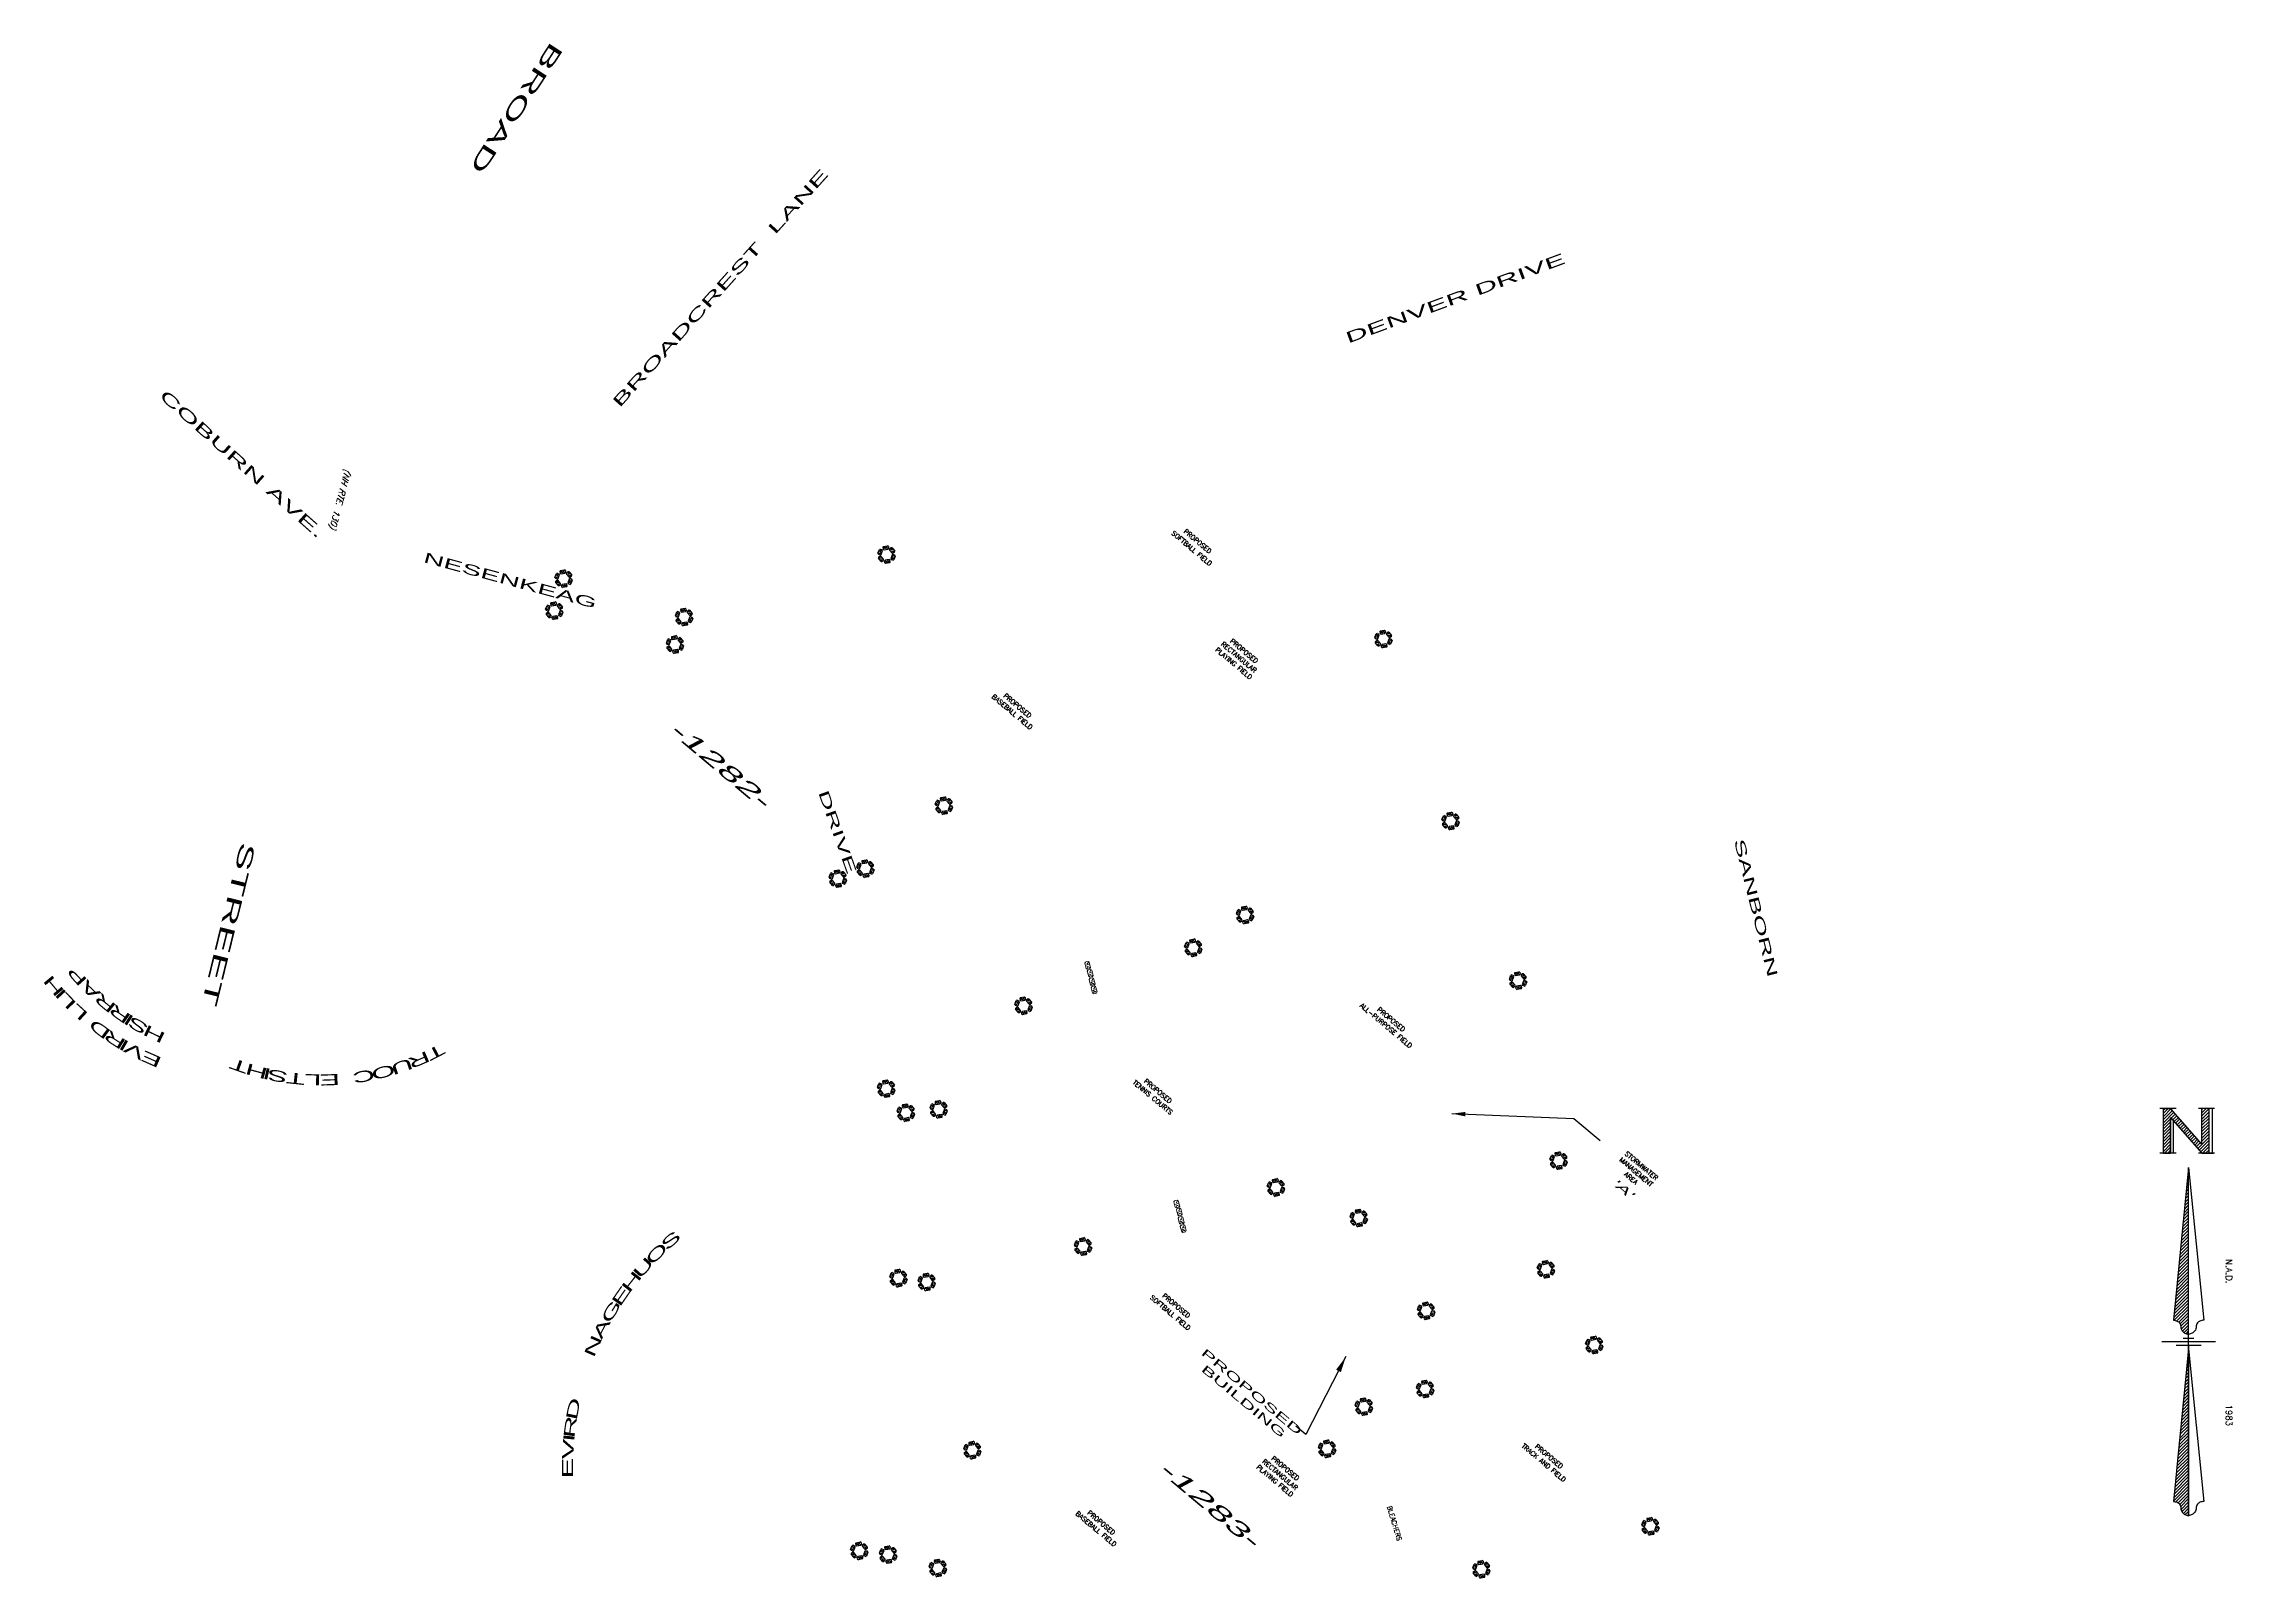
# Model space of a CAD drawing. Header units: feet. Extents: x 1024240 to 1026811, y 90306 to 93949.
# Drawn here: x 1024240 to 1026689, y 92231 to 93949 of the extents above; entities that cross this region are included whole.
import ezdxf
from ezdxf.enums import TextEntityAlignment as Align

# ---------------------------------------------------------------- set-up
doc = ezdxf.new("R2010")
doc.units = ezdxf.units.FT
doc.header["$MEASUREMENT"] = 0
for name, color, linetype in [('BALE', 6, 'Continuous'), ('E7SNT', 3, 'Continuous'), ('P1NAS', 4, 'Continuous'), ('P7BUT', 10, 'Continuous'), ('P7LIT', 3, 'Continuous'), ('P7MST', 10, 'Continuous'), ('P7SFT', 10, 'Continuous')]:
    doc.layers.add(name, color=color, linetype=linetype)
doc.styles.add('100BS', font='swiss.ttf', dxfattribs={"width": 2, "oblique": 22, "height": 9})
doc.styles.add('100BT', font='swiss.ttf', dxfattribs={"width": 2, "height": 9})
doc.styles.add('120BT', font='swiss.ttf', dxfattribs={"width": 2, "height": 11.5})
doc.styles.add('140BT', font='swiss.ttf', dxfattribs={"width": 2, "height": 12.43})
doc.styles.add('200BS', font='swiss.ttf', dxfattribs={"width": 2, "oblique": 22, "height": 17})
doc.styles.add('200BT', font='swiss.ttf', dxfattribs={"width": 2, "height": 17})
doc.styles.add('60L', font='simplex.shx', dxfattribs={"height": 5.3})
doc.styles.add('80L', font='simplex.shx', dxfattribs={"height": 7})
doc.styles.add('80SL', font='simplex.shx', dxfattribs={"oblique": 22, "height": 7})
doc.dimstyles.get("Standard").update_dxf_attribs({"dimtxt": 0.18, "dimasz": 0.18, "dimexe": 0.18, "dimexo": 0.0625, "dimgap": 0.09, "dimtad": 0, "dimtih": 1, "dimtoh": 1, "dimdec": 4, "dimzin": 0, "dimdsep": 46, "dimtxsty": 'Standard', "dimcen": 0.09, "dimadec": 0, "dimazin": 0, "dimtfac": 1, "dimtdec": 4, "dimtofl": 0, "dimtmove": 0, "dimatfit": 3, "dimfxl": 1, "dimtolj": 1, "dimtzin": 0, "dimarcsym": 0})

msp = doc.modelspace()

# ---------------------------------------------------------------- texts
at = {"layer": 'E7SNT', "width": 2}
for s, height, rotation, style, p in [('BROAD', 17, 236.9206, '200BT', (1024807.8, 93952.6)), ('BROADCREST  LANE', 12.43, 48.0855, '140BT', (1024884.2, 93541.1)), ('DENVER DRIVE', 12.43, 20.248, '140BT', (1025699.5, 93613.6)), ('COBURN AVE.', 12.43, 318.329, '140BT', (1024368, 93553.7)), ('NESENKEAG', 11.5, 344.8462, '120BT', (1024663.8, 93369.1)), ('DRIVE', 11.5, 289.5747, '120BT', (1025106.3, 93111.2)), ('STREET', 17, 256.2931, '200BT', (1024460.6, 93056.3)), ('SANBORN', 11.5, 283.9659, '120BT', (1026131.3, 93057.5))]:
    msp.add_text(s, height=height, rotation=rotation, dxfattribs=dict(at, style=style)).set_placement(p)
at = {"layer": 'E7SNT', "color": 4, "style": '80SL', "oblique": 22}
msp.add_text('(NH RTE. 130)', height=7, rotation=255.4938, dxfattribs=at).set_placement((1024577, 93473.9))
at = {"layer": 'E7SNT', "style": '200BT', "width": 2}
for s, rotation, p in [('H', 130.024, (1024255.5, 92898.4)), ('P', 131.8196, (1024281.6, 92909.5)), ('I', 132.3179, (1024263.2, 92889.5)), ('L', 134.3816, (1024270.5, 92881.8)), ('A', 136.3344, (1024296.4, 92894.3)), ('R', 140.8491, (1024312.3, 92880.2)), ('L', 137.8276, (1024283.3, 92869.5)), ('R', 145.1126, (1024328.3, 92868.1)), ('I', 147.6162, (1024338.1, 92861.6)), ('S', 150.1197, (1024348.2, 92855.5)), ('D', 143.5477, (1024306, 92850.9)), ('R', 147.4543, (1024322.5, 92839.5)), ('I', 149.7482, (1024332.6, 92833.4)), ('H', 154.3832, (1024366, 92846.2)), ('V', 152.2723, (1024343.9, 92827.1)), ('E', 156.294, (1024362.5, 92818.2)), ('T', 160.513, (1024460.3, 92810.9)), ('H', 164.7585, (1024479.5, 92804.9)), ('U', 198.9201, (1024638.5, 92810.1)), ('R', 203.1657, (1024657.2, 92817.3)), ('T', 207.4113, (1024675.4, 92825.8)), ('I', 167.2516, (1024490.9, 92802.1)), ('S', 169.7446, (1024502.5, 92799.7)), ('T', 173.9902, (1024522.3, 92796.9)), ('L', 177.9855, (1024541.2, 92795.6)), ('E', 181.8557, (1024559.5, 92795.6)), ('C', 189.8035, (1024596.8, 92799.4)), ('O', 194.4244, (1024618.2, 92804)), ('S', 41.143, (1024945.5, 92604.9)), ('U', 48.4907, (1024915.3, 92574.9)), ('O', 44.8169, (1024929.9, 92590.4)), ('H', 51.9601, (1024902.5, 92559.5)), ('G', 58.7965, (1024880, 92527)), ('E', 55.3272, (1024890.9, 92543.8)), ('A', 62.5726, (1024869.3, 92507.9)), ('N', 66.2464, (1024860.2, 92488.8)), ('D', 78.7911, (1024838.4, 92419.7)), ('I', 84.2976, (1024833.7, 92388.2)), ('R', 82.2604, (1024835.1, 92399.9)), ('V', 86.5393, (1024832.7, 92375.3)), ('E', 90.1109, (1024832.1, 92354.6))]:
    msp.add_text(s, height=12.4, rotation=rotation, dxfattribs=at).set_placement(p, align=Align.CENTER)
at = {"layer": 'P1NAS', "style": '80L'}
for s, p in [('N.A.D.', (1026682.1, 92588.6)), ('1983', (1026682.1, 92425.7))]:
    msp.add_text(s, height=7, rotation=270, dxfattribs=at).set_placement(p)
at = {"layer": 'P7BUT', "style": '100BT', "width": 2}
for s, p in [('PROPOSED', (1025588.8, 92436.6)), ('BUILDING', (1025579.8, 92425.9))]:
    msp.add_text(s, height=9, rotation=320, dxfattribs=at).set_placement(p, align=Align.CENTER)
at = {"layer": 'P7LIT', "style": '200BS', "oblique": 22, "width": 2}
for s, p in [('-1282-', (1024990.8, 93136)), ('-1283-', (1025538.5, 92308.2))]:
    msp.add_text(s, height=17, rotation=320, dxfattribs=at).set_placement(p, align=Align.CENTER)
at = {"layer": 'P7MST', "color": 3, "style": '60L'}
for s, p in [('MANAGEMENT', (1026020.4, 92684.1)), ('AREA', (1026014.5, 92677.2)), ('STORMWATER', (1026026.2, 92691.1))]:
    msp.add_text(s, height=5.3, rotation=320, dxfattribs=at).set_placement(p, align=Align.CENTER)
at = {"layer": 'P7MST', "color": 3, "style": '100BS', "oblique": 22, "width": 2}
msp.add_text("'A'", height=9, rotation=320, dxfattribs=at).set_placement((1026003.9, 92664.5), align=Align.CENTER)
at = {"layer": 'P7SFT', "style": '60L'}
for s, rotation, p in [('SOFTBALL FIELD', 320, (1025522.9, 93382.4)), ('PROPOSED', 320, (1025529.5, 93390.3)), ('PLAYING FIELD', 320, (1025569.9, 93253.5)), ('RECTANGULAR', 320, (1025575.7, 93260.5)), ('PROPOSED', 320, (1025581.5, 93267.4)), ('BASEBALL FIELD', 320, (1025322, 93199.2)), ('PROPOSED', 320, (1025327.9, 93206.2)), ('ALL-PURPOSE FIELD', 320, (1025740.3, 92848)), ('PROPOSED', 320, (1025746.1, 92854.9)), ('TENNIS COURTS', 320, (1025479.2, 92767.7)), ('PROPOSED', 320, (1025485, 92774.7)), ('SOFTBALL FIELD', 320, (1025499, 92526.6)), ('PROPOSED', 320, (1025505.6, 92534.4)), ('PROPOSED', 320, (1025627.7, 92352.3)), ('TRACK AND FIELD', 320, (1025916.9, 92358.7)), ('PROPOSED', 320, (1025922.8, 92365.7)), ('PLAYING FIELD', 320, (1025616, 92338.4)), ('RECTANGULAR', 320, (1025621.8, 92345.3)), ('BASEBALL FIELD', 320, (1025415.8, 92284.5)), ('PROPOSED', 320, (1025421.7, 92291.5)), ('BLEACHERS', 286.7633, (1025748.9, 92292.1))]:
    msp.add_text(s, height=5.3, rotation=rotation, dxfattribs=at).set_placement(p, align=Align.CENTER)

# ---------------------------------------------------------------- blocks, each defined once
blk = doc.blocks.new('PAR-A')
at = {"layer": 'P1NAS'}
for p, q in [((-0.14, 2.61), (-0.32, 2.61)), ((-0.28, 2.11), (-0.28, 2.61)), ((-0.28, 2.61), (-0.18, 2.61)), ((-0.28, 2.522), (-0.193, 2.61)), ((-0.28, 2.557), (-0.228, 2.61)), ((-0.28, 2.593), (-0.263, 2.61)), ((-0.28, 2.487), (-0.18, 2.587)), ((-0.28, 2.451), (-0.164, 2.568)), ((-0.28, 2.416), (-0.2, 2.496)), ((-0.28, 2.381), (-0.2, 2.461)), ((0.15, 2.21), (-0.2, 2.61)), ((-0.2, 2.11), (-0.2, 2.51)), ((-0.2, 2.51), (0.15, 2.11)), ((-0.2, 2.51), (-0.2, 2.11)), ((-0.194, 2.503), (-0.147, 2.549)), ((-0.177, 2.484), (-0.131, 2.53)), ((-0.167, 2.11), (-0.167, 2.472)), ((-0.161, 2.465), (-0.114, 2.511)), ((-0.144, 2.446), (-0.098, 2.493)), ((-0.128, 2.427), (-0.081, 2.474)), ((-0.111, 2.408), (-0.065, 2.455)), ((0.29, 2.61), (0.11, 2.61)), ((0.23, 2.61), (0.15, 2.61)), ((0.15, 2.21), (0.15, 2.61)), ((0.15, 2.563), (0.196, 2.61)), ((0.15, 2.599), (0.161, 2.61)), ((0.15, 2.528), (0.228, 2.606)), ((0.15, 2.492), (0.228, 2.571)), ((0.15, 2.457), (0.23, 2.537)), ((0.15, 2.422), (0.23, 2.502)), ((0.15, 2.386), (0.23, 2.466)), ((0.23, 2.11), (0.23, 2.61)), ((0.23, 2.608), (0.232, 2.61)), ((0.269, 2.11), (0.269, 2.61)), ((-0.28, 2.345), (-0.2, 2.425)), ((-0.28, 2.31), (-0.2, 2.39)), ((-0.28, 2.275), (-0.2, 2.355)), ((-0.28, 2.239), (-0.2, 2.319)), ((-0.28, 2.204), (-0.2, 2.284)), ((-0.28, 2.169), (-0.2, 2.249)), ((-0.28, 2.13), (-0.2, 2.21)), ((-0.095, 2.39), (-0.048, 2.436)), ((-0.078, 2.371), (-0.032, 2.417)), ((-0.06, 2.35), (-0.014, 2.397)), ((-0.045, 2.333), (0.001, 2.379)), ((-0.029, 2.314), (0.018, 2.361)), ((-0.012, 2.295), (0.034, 2.342)), ((0.004, 2.276), (0.051, 2.323)), ((0.021, 2.258), (0.067, 2.304)), ((0.037, 2.239), (0.084, 2.285)), ((0.054, 2.22), (0.1, 2.266)), ((0.07, 2.201), (0.117, 2.248)), ((0.087, 2.182), (0.133, 2.229)), ((0.103, 2.163), (0.23, 2.29)), ((0.12, 2.145), (0.23, 2.254)), ((0.136, 2.126), (0.23, 2.219)), ((0.15, 2.351), (0.23, 2.431)), ((0.15, 2.316), (0.23, 2.396)), ((0.15, 2.28), (0.23, 2.36)), ((0.15, 2.245), (0.23, 2.325)), ((-0.14, 2.11), (-0.32, 2.11)), ((-0.28, 2.11), (-0.2, 2.11)), ((-0.268, 2.11), (-0.2, 2.178)), ((-0.233, 2.11), (-0.2, 2.142)), ((0.29, 2.11), (0.11, 2.11)), ((0.15, 2.11), (0.23, 2.11)), ((0.156, 2.11), (0.23, 2.184)), ((0.191, 2.11), (0.23, 2.148)), ((0.227, 2.11), (0.23, 2.113)), ((0.23, 2.11), (0.28, 2.11)), ((0, 1.95), (-0.17, 0.24)), ((-0.023, 1.719), (0, 1.742)), ((-0.019, 1.758), (0, 1.777)), ((-0.015, 1.797), (0, 1.813)), ((-0.011, 1.837), (0, 1.848)), ((-0.007, 1.876), (0, 1.883)), ((-0.003, 1.915), (0, 1.919)), ((0, -1.95), (0, 1.95)), ((0, 1.95), (0.17, 0.24)), ((-0.05, 1.444), (0, 1.494)), ((-0.046, 1.483), (0, 1.53)), ((-0.042, 1.523), (0, 1.565)), ((-0.039, 1.562), (0, 1.6)), ((-0.035, 1.601), (0, 1.636)), ((-0.031, 1.64), (0, 1.671)), ((-0.027, 1.68), (0, 1.706)), ((-0.078, 1.169), (0, 1.247)), ((-0.074, 1.209), (0, 1.282)), ((-0.07, 1.248), (0, 1.318)), ((-0.066, 1.287), (0, 1.353)), ((-0.062, 1.326), (0, 1.388)), ((-0.058, 1.366), (0, 1.424)), ((-0.054, 1.405), (0, 1.459)), ((-0.105, 0.894), (0, 0.999)), ((-0.101, 0.934), (0, 1.035)), ((-0.097, 0.973), (0, 1.07)), ((-0.093, 1.012), (0, 1.105)), ((-0.089, 1.051), (0, 1.141)), ((-0.085, 1.091), (0, 1.176)), ((-0.082, 1.13), (0, 1.212)), ((-0.132, 0.62), (0, 0.752)), ((-0.128, 0.659), (0, 0.787)), ((-0.124, 0.698), (0, 0.823)), ((-0.121, 0.737), (0, 0.858)), ((-0.117, 0.777), (0, 0.893)), ((-0.113, 0.816), (0, 0.929)), ((-0.109, 0.855), (0, 0.964)), ((-0.16, 0.345), (0, 0.504)), ((-0.156, 0.384), (0, 0.54)), ((-0.152, 0.423), (0, 0.575)), ((-0.148, 0.463), (0, 0.61)), ((-0.144, 0.502), (0, 0.646)), ((-0.14, 0.541), (0, 0.681)), ((-0.136, 0.58), (0, 0.717)), ((-0.167, 0.266), (0, 0.434)), ((-0.163, 0.306), (0, 0.469)), ((-0.159, 0.239), (0, 0.398)), ((-0.131, 0.232), (0, 0.363)), ((-0.109, 0.219), (0, 0.328)), ((-0.093, 0.2), (0, 0.292)), ((-0.085, 0.172), (0, 0.257)), ((-0.3, 0), (0.3, 0)), ((-0.081, 0.14), (0, 0.222)), ((-0.068, 0.118), (0, 0.186)), ((-0.06, 0.04), (0.06, 0.04)), ((-0.05, 0.101), (0, 0.151)), ((-0.027, 0.088), (0, 0.116)), ((0, 0.08), (0, 0.08)), ((0, -0.08), (-0.17, -1.79)), ((-0.14, -0.04), (0.14, -0.04)), ((-0.017, -0.255), (0, -0.238)), ((-0.014, -0.216), (0, -0.203)), ((-0.01, -0.177), (0, -0.167)), ((-0.006, -0.138), (0, -0.132)), ((-0.002, -0.098), (0, -0.097)), ((0, -0.04), (0, -1.95)), ((0, -0.08), (0.17, -1.79)), ((-0.045, -0.53), (0, -0.486)), ((-0.041, -0.491), (0, -0.45)), ((-0.037, -0.452), (0, -0.415)), ((-0.033, -0.413), (0, -0.379)), ((-0.029, -0.373), (0, -0.344)), ((-0.025, -0.334), (0, -0.309)), ((-0.021, -0.295), (0, -0.273)), ((-0.072, -0.805), (0, -0.733)), ((-0.068, -0.766), (0, -0.698)), ((-0.064, -0.727), (0, -0.662)), ((-0.06, -0.687), (0, -0.627)), ((-0.056, -0.648), (0, -0.592)), ((-0.053, -0.609), (0, -0.556)), ((-0.049, -0.57), (0, -0.521)), ((-0.096, -1.041), (0, -0.945)), ((-0.092, -1.001), (0, -0.91)), ((-0.088, -0.962), (0, -0.874)), ((-0.084, -0.923), (0, -0.839)), ((-0.08, -0.884), (0, -0.804)), ((-0.076, -0.844), (0, -0.768)), ((-0.123, -1.315), (0, -1.193)), ((-0.119, -1.276), (0, -1.157)), ((-0.115, -1.237), (0, -1.122)), ((-0.111, -1.198), (0, -1.087)), ((-0.107, -1.158), (0, -1.051)), ((-0.103, -1.119), (0, -1.016)), ((-0.099, -1.08), (0, -0.981)), ((-0.15, -1.59), (0, -1.44)), ((-0.146, -1.551), (0, -1.405)), ((-0.142, -1.512), (0, -1.369)), ((-0.138, -1.472), (0, -1.334)), ((-0.135, -1.433), (0, -1.299)), ((-0.131, -1.394), (0, -1.263)), ((-0.127, -1.355), (0, -1.228)), ((-0.17, -1.787), (0, -1.617)), ((-0.166, -1.747), (0, -1.582)), ((-0.162, -1.708), (0, -1.546)), ((-0.158, -1.669), (0, -1.511)), ((-0.154, -1.63), (0, -1.475)), ((-0.142, -1.794), (0, -1.652)), ((-0.117, -1.805), (0, -1.688)), ((-0.099, -1.822), (0, -1.723)), ((-0.087, -1.845), (0, -1.758)), ((-0.084, -1.878), (0, -1.794)), ((-0.074, -1.904), (0, -1.829)), ((-0.058, -1.923), (0, -1.864)), ((-0.037, -1.937), (0, -1.9)), ((-0.012, -1.947), (0, -1.935))]:
    blk.add_line(p, q, dxfattribs=at)
for points in [[(-0.17, 0.24, -0.093518), (-0.128, 0.231, -0.116423), (-0.1, 0.21, -0.187274), (-0.085, 0.166, 0.176917), (-0.07, 0.12, 0.09767), (-0.041, 0.095, 0.083681), (0, 0.08)], [(0.17, 0.24, 0.093518), (0.128, 0.231, 0.116423), (0.1, 0.21, 0.187274), (0.085, 0.166, -0.176917), (0.07, 0.12, -0.09767), (0.041, 0.095, -0.083681), (0, 0.08)], [(-0.17, -1.79, -0.093518), (-0.128, -1.799, -0.116423), (-0.1, -1.82, -0.187274), (-0.085, -1.864, 0.176917), (-0.07, -1.91, 0.09767), (-0.041, -1.935, 0.083681), (0, -1.95)], [(0.17, -1.79, 0.093518), (0.128, -1.799, 0.116423), (0.1, -1.82, 0.187274), (0.085, -1.864, -0.176917), (0.07, -1.91, -0.09767), (0.041, -1.935, -0.083681), (0, -1.95)]]:
    blk.add_lwpolyline(points, format="xyb", dxfattribs=at)
blk = doc.blocks.new('BALE-CB')
for p, q in [((-0.116, 0.025), (-0.124, 0.013)), ((-0.114, -0.043), (-0.124, 0.013)), ((-0.116, 0.025), (-0.09, 0.029)), ((-0.08, -0.016), (-0.116, 0.009)), ((-0.099, 0.004), (-0.087, 0.022)), ((-0.095, 0.077), (-0.096, 0.063)), ((-0.096, 0.063), (-0.079, 0.043)), ((-0.095, 0.077), (-0.051, 0.114)), ((-0.091, 0.07), (-0.064, 0.062)), ((-0.079, 0.021), (-0.09, 0.029)), ((-0.079, 0.043), (-0.065, 0.042)), ((-0.069, -0.035), (-0.079, 0.021)), ((-0.075, 0.074), (-0.074, 0.085)), ((-0.065, 0.042), (-0.021, 0.079)), ((-0.054, 0.062), (-0.05, 0.105)), ((-0.037, 0.113), (-0.051, 0.114)), ((-0.046, 0.088), (-0.024, 0.086)), ((-0.037, 0.113), (-0.02, 0.093)), ((-0.021, 0.079), (-0.02, 0.093)), ((0.007, 0.115), (-0.002, 0.09)), ((-0.002, 0.09), (0.004, 0.077)), ((0.004, 0.077), (0.058, 0.058)), ((0.02, 0.121), (0.007, 0.115)), ((0.015, 0.114), (0.022, 0.087)), ((0.02, 0.121), (0.073, 0.101)), ((0.026, 0.078), (0.066, 0.096)), ((0.027, 0.102), (0.037, 0.106)), ((0.053, 0.084), (0.063, 0.064)), ((0.058, 0.058), (0.07, 0.064)), ((0.077, 0.047), (0.069, 0.035)), ((0.069, 0.035), (0.079, -0.021)), ((0.079, 0.088), (0.07, 0.064)), ((0.079, 0.088), (0.073, 0.101)), ((0.103, 0.051), (0.077, 0.047)), ((0.08, 0.016), (0.116, -0.009)), ((0.107, 0.044), (0.086, 0.024)), ((0.101, 0.028), (0.111, 0.021)), ((0.114, 0.043), (0.103, 0.051)), ((0.114, 0.043), (0.124, -0.013)), ((-0.114, -0.043), (-0.103, -0.051)), ((-0.101, -0.028), (-0.111, -0.021)), ((-0.107, -0.044), (-0.086, -0.024)), ((-0.103, -0.051), (-0.077, -0.047)), ((-0.079, -0.088), (-0.07, -0.064)), ((-0.079, -0.088), (-0.073, -0.101)), ((-0.077, -0.047), (-0.069, -0.035)), ((-0.02, -0.121), (-0.073, -0.101)), ((-0.058, -0.058), (-0.07, -0.064)), ((-0.026, -0.078), (-0.066, -0.096)), ((-0.053, -0.084), (-0.063, -0.064)), ((-0.004, -0.077), (-0.058, -0.058)), ((-0.027, -0.102), (-0.037, -0.106)), ((-0.015, -0.114), (-0.022, -0.087)), ((-0.02, -0.121), (-0.007, -0.115)), ((-0.007, -0.115), (0.002, -0.09)), ((0.002, -0.09), (-0.004, -0.077)), ((0.021, -0.079), (0.02, -0.093)), ((0.037, -0.113), (0.02, -0.093)), ((0.065, -0.042), (0.021, -0.079)), ((0.046, -0.088), (0.024, -0.086)), ((0.037, -0.113), (0.051, -0.114)), ((0.054, -0.062), (0.05, -0.105)), ((0.095, -0.077), (0.051, -0.114)), ((0.091, -0.07), (0.064, -0.062)), ((0.079, -0.043), (0.065, -0.042)), ((0.075, -0.074), (0.074, -0.085)), ((0.079, -0.021), (0.09, -0.029)), ((0.096, -0.063), (0.079, -0.043)), ((0.099, -0.004), (0.087, -0.022)), ((0.116, -0.025), (0.09, -0.029)), ((0.095, -0.077), (0.096, -0.063)), ((0.116, -0.025), (0.124, -0.013))]:
    blk.add_line(p, q)
blk = doc.blocks.new('BALE')
at = {"color": 0, "linetype": 'ByBlock', "lineweight": 0}
for points in [[(-0.014, 0.004), (-0.014, 0.025), (-0.004, 0.035), (0.057, 0.035), (0.067, 0.025), (0.067, -0.006), (0.057, -0.016), (-0.004, -0.016), (-0.014, -0.006), (-0.014, 0.004), (-0.014, 0.004)], [(-0.004, 0.025), (0.017, 0.004)], [(0.017, 0.014), (0.027, 0.025)], [(0.027, -0.006), (0.057, 0.025)], [(0.047, 0.004), (0.057, -0.006)]]:
    blk.add_lwpolyline(points, dxfattribs=at)

# ---------------------------------------------------------------- block references
at = {"xscale": 100, "yscale": 100, "zscale": 100}
msp.add_blockref('PAR-A', (1026640.2, 92496.2), dxfattribs=at)
at = {"layer": 'BALE'}
for name, p, xscale, yscale, zscale, rotation in [('BALE-CB', (1025183, 93377.3), 80, 80, 80, 270), ('BALE-CB', (1024821.5, 93350.3), 80, 80, 80, 270), ('BALE-CB', (1024811.1, 93314.5), 80, 80, 80, 270), ('BALE-CB', (1024956.4, 93307.4), 80, 80, 80, 270), ('BALE-CB', (1024946.2, 93276.7), 80, 80, 80, 270), ('BALE-CB', (1025739.1, 93282.9), 80, 80, 80, 270), ('BALE-CB', (1025247.2, 93096.2), 80, 80, 80, 270), ('BALE-CB', (1025814.3, 93079.1), 80, 80, 80, 270), ('BALE-CB', (1025159.3, 93025.9), 80, 80, 80, 270), ('BALE-CB', (1025128.5, 93014.6), 80, 80, 80, 270), ('BALE-CB', (1025584.2, 92973.8), 80, 80, 80, 270), ('BALE-CB', (1025526.3, 92937.1), 80, 80, 80, 270), ('BALE', (1025406.5, 92919.9), 101.6004369872686, 101.6004369872686, 101.6004369872686, 284.8264060785864), ('BALE', (1025409.3, 92910.9), 101.6004369872686, 101.6004369872686, 101.6004369872686, 284.8264060785864), ('BALE-CB', (1025889.8, 92900.5), 80, 80, 80, 270), ('BALE-CB', (1025336.3, 92872.2), 80, 80, 80, 270), ('BALE', (1025411.4, 92901.5), 101.6004369872686, 101.6004369872686, 101.6004369872686, 284.8264060785864), ('BALE', (1025413.7, 92892.4), 101.6004369872686, 101.6004369872686, 101.6004369872686, 284.8264060785864), ('BALE-CB', (1025182.6, 92779.4), 80, 80, 80, 270), ('BALE-CB', (1025204.6, 92752.5), 80, 80, 80, 270), ('BALE-CB', (1025241.3, 92756.2), 80, 80, 80, 270), ('BALE-CB', (1025935.2, 92698.8), 80, 80, 80, 270), ('BALE-CB', (1025618.8, 92668.8), 80, 80, 80, 270), ('BALE', (1025506.2, 92652.7), 101.6004369872686, 101.6004369872686, 101.6004369872686, 284.8264060785864), ('BALE', (1025509, 92643.7), 101.6004369872686, 101.6004369872686, 101.6004369872686, 284.8264060785864), ('BALE', (1025511.1, 92634.3), 101.6004369872686, 101.6004369872686, 101.6004369872686, 284.8264060785864), ('BALE-CB', (1025711.5, 92634.6), 80, 80, 80, 270), ('BALE-CB', (1025402.9, 92602.7), 80, 80, 80, 270), ('BALE', (1025513.4, 92625.2), 101.6004369872686, 101.6004369872686, 101.6004369872686, 284.8264060785864), ('BALE-CB', (1025921, 92577.2), 80, 80, 80, 270), ('BALE-CB', (1025196.2, 92567.3), 80, 80, 80, 270), ('BALE-CB', (1025227.9, 92562.9), 80, 80, 80, 270), ('BALE-CB', (1025786.9, 92530.7), 80, 80, 80, 270), ('BALE-CB', (1025975.1, 92492.5), 80, 80, 80, 270), ('BALE-CB', (1025785.8, 92443.1), 80, 80, 80, 270), ('BALE-CB', (1025717.2, 92423.3), 80, 80, 80, 270), ('BALE-CB', (1025279, 92374.7), 80, 80, 80, 270), ('BALE-CB', (1025676, 92376.2), 80, 80, 80, 270), ('BALE-CB', (1026037.9, 92289.5), 80, 80, 80, 270), ('BALE-CB', (1025152.5, 92262), 80, 80, 80, 270), ('BALE-CB', (1025184.8, 92257.8), 80, 80, 80, 270), ('BALE-CB', (1025240.4, 92242.7), 80, 80, 80, 270), ('BALE-CB', (1025848.7, 92241.3), 80, 80, 80, 270)]:
    msp.add_blockref(name, p, dxfattribs=dict(at, xscale=xscale, yscale=yscale, zscale=zscale, rotation=rotation))

msp.set_redraw_order([(e.dxf.handle, doc.entitydb.next_handle()) for e in msp.query("TEXT MTEXT ATTDEF DIMENSION ARC_DIMENSION")])  # texts and dimensions are drawn at this point

# ---------------------------------------------------------------- leaders
at = {"layer": 'P7BUT'}
msp.add_leader([(1025697.1, 92479.4), (1025652.1, 92392.3), (1025641, 92401.6)], dimstyle='Standard', override={"dimscale": 100, "dimexo": 0.0625, "dimdec": 4, "dimaunit": 0}, dxfattribs=at)
at = {"layer": 'P7MST', "color": 3}
msp.add_leader([(1025815.8, 92751.5), (1025952.3, 92746.1), (1025981.7, 92721.5)], dimstyle='Standard', override={"dimscale": 100, "dimasz": 0.15, "dimexo": 0.0625, "dimdec": 4, "dimaunit": 0}, dxfattribs=at)

doc.saveas('drawing.dxf')
